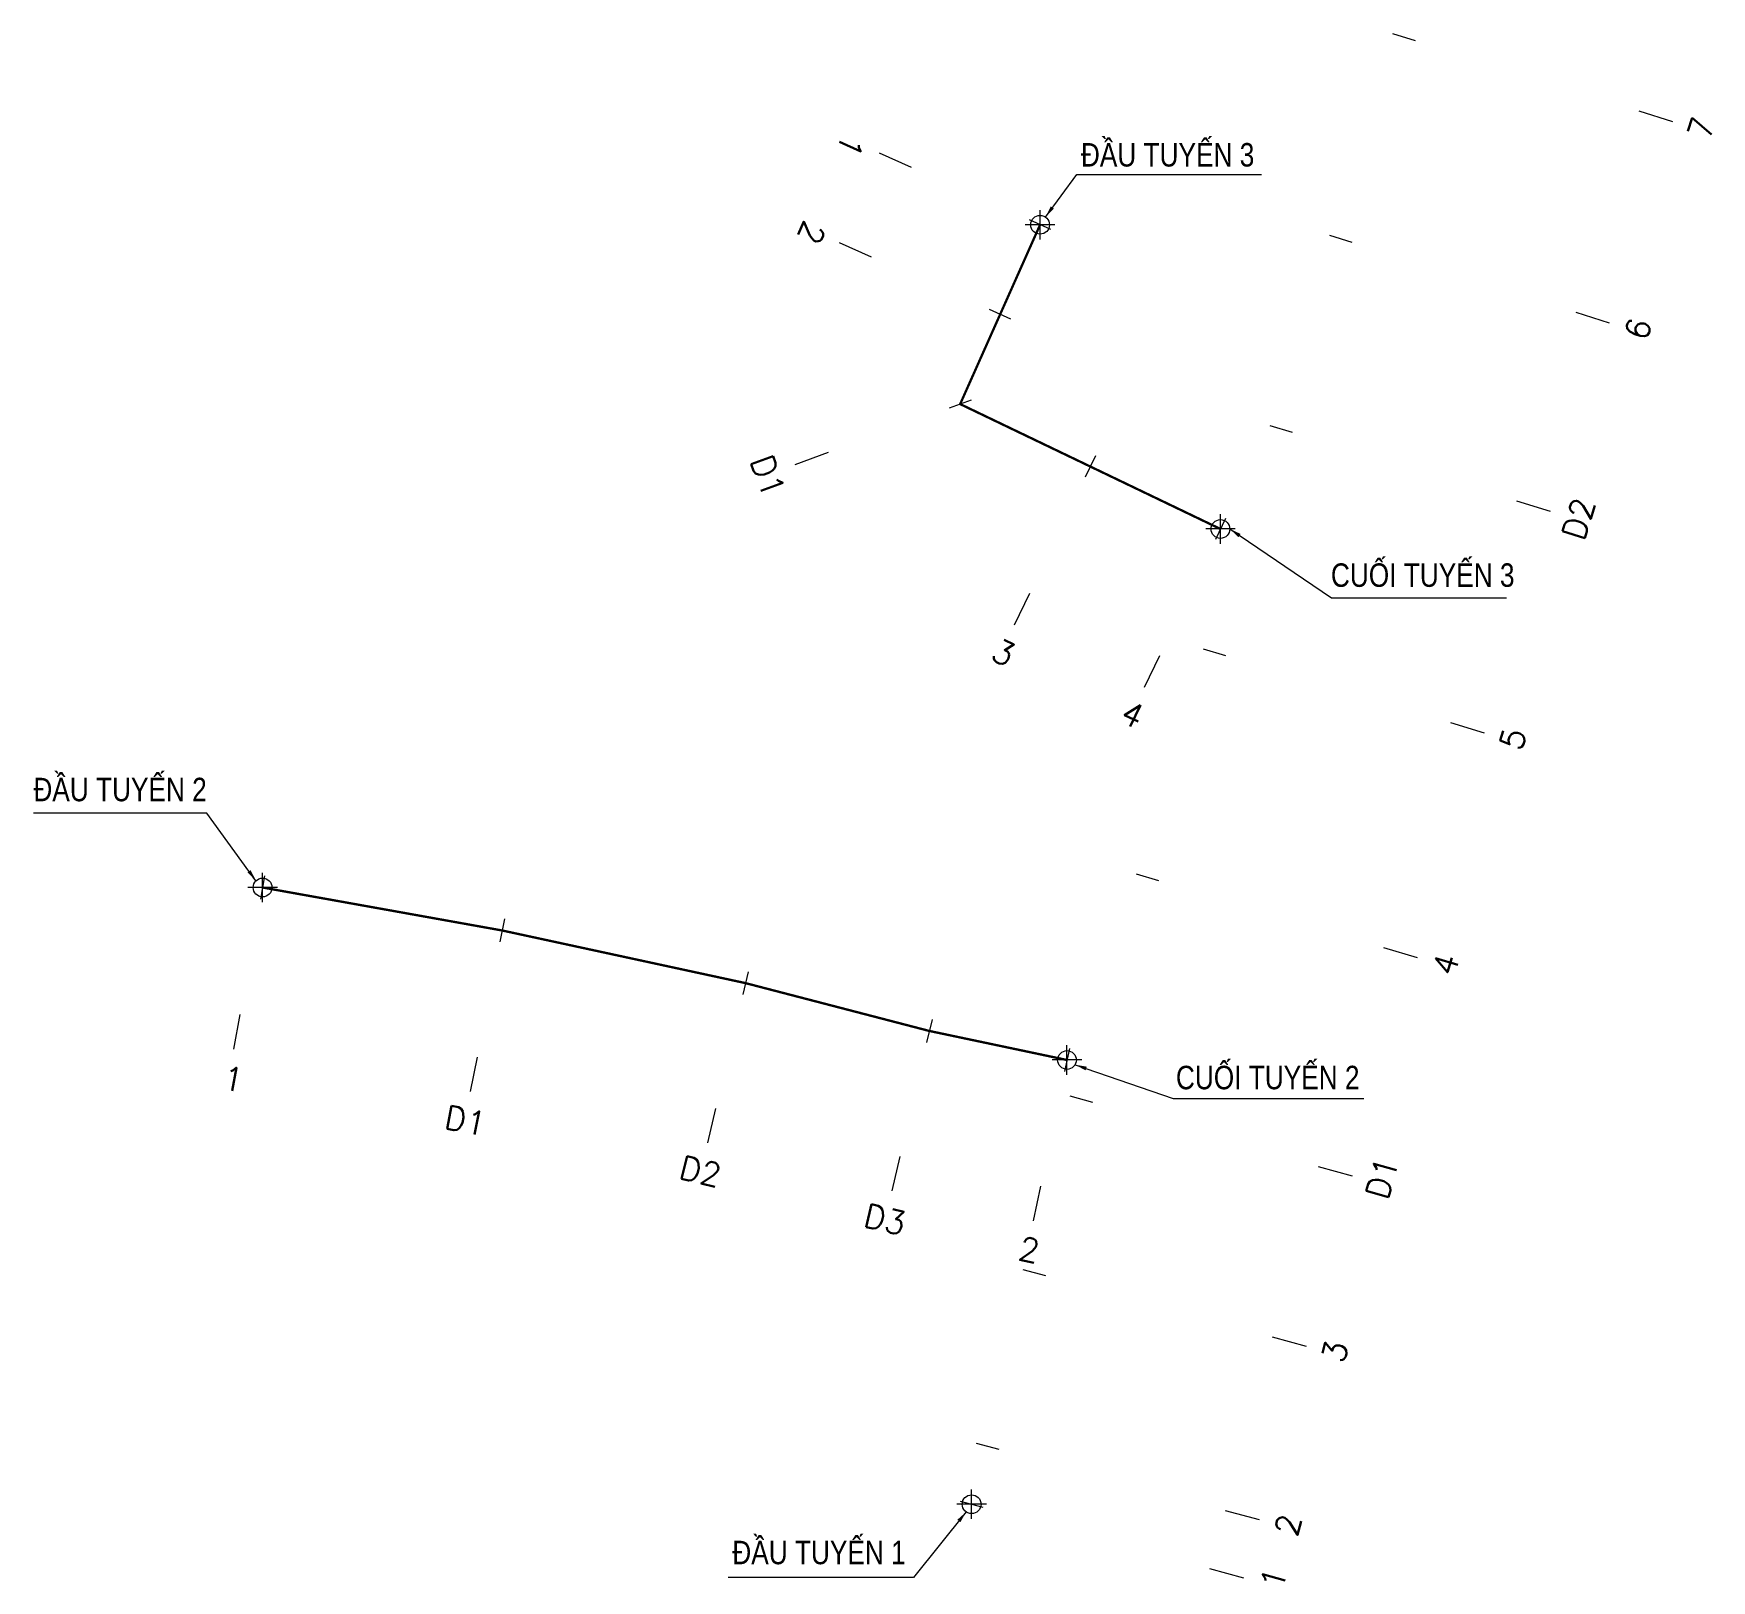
# Model space of a CAD drawing. Header units: metres. Extents: x 596585 to 599449, y 2303977 to 2307363.
# Drawn here: x 598343.6 to 598486.6, y 2303977.1 to 2304108.9 of the extents above; entities that cross this region are included whole.
import ezdxf

# ---------------------------------------------------------------- set-up
doc = ezdxf.new("R2010")
doc.units = ezdxf.units.M
doc.header["$MEASUREMENT"] = 0
doc.linetypes.add('CENTERX2', pattern=[4, 2.5, -0.5, 0.5, -0.5])
doc.linetypes.add('HIDDEN', pattern=[0.375, 0.25, -0.125])
for name, color, linetype, lineweight in [('LC Dim', 8, 'Continuous', 18), ('LC Khac', 4, 'Continuous', 9), ('LC MANH DUT', 35, 'HIDDEN', 5), ('LC Text2', 7, 'Continuous', 25)]:
    doc.layers.add(name, color=color, linetype=linetype, lineweight=lineweight)
doc.layers.add('TUYEN', color=7, linetype='Continuous')
doc.styles.add('T2', font='', dxfattribs={"width": 0.8})
doc.styles.add('TENCOC', font='Vnromanc.shx')
doc.styles.get('T2').set_extended_font_data('.VnArialH')
doc.dimstyles.get("Standard").update_dxf_attribs({"dimtxt": 0.18, "dimasz": 0.18, "dimexe": 0.18, "dimexo": 0.0625, "dimgap": 0.09, "dimtad": 0, "dimtih": 1, "dimtoh": 1, "dimdec": 4, "dimzin": 0, "dimdsep": 46, "dimtxsty": 'Standard', "dimcen": 0.09, "dimadec": 0, "dimazin": 0, "dimtfac": 1, "dimtdec": 4, "dimtofl": 0, "dimtmove": 0, "dimatfit": 3, "dimfxl": 1, "dimtolj": 1, "dimtzin": 0, "dimarcsym": 0})

msp = doc.modelspace()

# ---------------------------------------------------------------- texts
at = {"layer": 'LC Text2', "style": 'T2', "width": 0.8}
for s, p in [('®Çu tuyÕn 3', (598432.892, 2304097.568, 0)), ('cuèi tuyÕn 3', (598454.2, 2304061.744, 0)), ('®Çu tuyÕn 2', (598343.608, 2304043.47, 0)), ('cuèi tuyÕn 2', (598440.989, 2304018.921, 0)), ('®Çu tuyÕn 1', (598403.179, 2303978.44, 0))]:
    msp.add_text(s, height=2, rotation=0.00078, dxfattribs=at).set_placement(p)
at = {"layer": 'TUYEN', "color": 2, "lineweight": 0, "style": 'TENCOC'}
for s, rotation, p in [('7', 72.58646, (598486.452, 2304099.736)), ('6', 72.58646, (598481.08, 2304082.607)), ('D2', 72.99373, (598475.748, 2304065.569)), ('5', 73.401, (598470.427, 2304047.676)), ('4', 73.401, (598464.7, 2304028.464)), ('D1', 74.13819, (598459.026, 2304009.382)), ('3', 74.87538, (598455.287, 2303995.48)), ('2', 74.87538, (598451.29, 2303980.69)), ('1', 74.87538, (598450.062, 2303976.147))]:
    msp.add_text(s, height=2, rotation=rotation, dxfattribs=at).set_placement(p)
at = {"layer": 'TUYEN', "color": 3, "lineweight": 0, "style": 'TENCOC'}
for s, rotation, p in [('1', 245.97374, (598412.688, 2304100.527)), ('2', 245.97374, (598409.379, 2304093.104)), ('D1', 290.16814, (598404.659, 2304072.508)), ('3', 334.36253, (598425.085, 2304055.608)), ('4', 334.36253, (598436.092, 2304050.326))]:
    msp.add_text(s, height=2, rotation=rotation, dxfattribs=at).set_placement(p)
at = {"layer": 'TUYEN', "color": 4, "lineweight": 0, "style": 'TENCOC'}
for s, rotation, p in [('1', 349.83322, (598359.634, 2304018.967)), ('D1', 348.81327, (598378.527, 2304015.612)), ('D2', 346.60361, (598398.529, 2304011.354)), ('D3', 346.75235, (598414.247, 2304007.26)), ('2', 348.09079, (598427.44, 2304004.431))]:
    msp.add_text(s, height=2, rotation=rotation, dxfattribs=at).set_placement(p)

# ---------------------------------------------------------------- blocks, each defined once
blk = doc.blocks.new('bu lon')
at = {"layer": 'LC Khac', "color": 9}
for p, q in [((0.786, 0), (-0.786, 0)), ((0, -0.786), (0, 0.786))]:
    blk.add_line(p, q, dxfattribs=at)
at = {"layer": 'LC Khac', "color": 7}
blk.add_circle((0, 0), 0.5, dxfattribs=at)
blk = doc.blocks.new('MM')
at = {"layer": 'LC Khac', "xscale": 2.289702860291335, "yscale": 2.289702860291335, "zscale": 2.289702860291335}
blk.add_blockref('bu lon', (0, 0), dxfattribs=at)

# ---------------------------------------------------------------- linework, layer by layer
at = {"layer": 'TUYEN', "color": 2, "lineweight": 0}
for p, q in [((598459.458, 2304108.902), (598461.366, 2304108.303)), ((598480.449, 2304102.318), (598483.312, 2304101.42)), ((598430.324, 2304092.196), (598428.498, 2304093.011)), ((598454.071, 2304091.726), (598455.979, 2304091.128)), ((598426.918, 2304084.555), (598425.092, 2304085.37)), ((598475.063, 2304085.143), (598477.925, 2304084.245)), ((598423.538, 2304077.667), (598421.66, 2304076.977)), ((598448.981, 2304075.499), (598450.894, 2304074.914)), ((598434.124, 2304072.9), (598433.258, 2304071.097)), ((598470.019, 2304069.064), (598472.888, 2304068.187)), ((598445.216, 2304067.577), (598444.351, 2304065.774)), ((598443.305, 2304056.456), (598445.221, 2304055.885)), ((598464.388, 2304050.171), (598467.263, 2304049.314)), ((598363.321, 2304037.101), (598362.968, 2304035.133)), ((598437.591, 2304037.29), (598439.508, 2304036.719)), ((598383.751, 2304033.437), (598383.363, 2304031.475)), ((598458.675, 2304031.005), (598461.55, 2304030.148)), ((598404.529, 2304028.942), (598404.066, 2304026.997)), ((598420.202, 2304024.864), (598419.743, 2304022.917)), ((598431.91, 2304022.395), (598431.497, 2304020.438)), ((598431.949, 2304018.363), (598433.873, 2304017.816)), ((598453.112, 2304012.35), (598455.998, 2304011.53)), ((598427.949, 2304003.56), (598429.879, 2304003.038)), ((598449.186, 2303997.82), (598452.083, 2303997.037)), ((598423.951, 2303988.77), (598425.882, 2303988.248)), ((598422.611, 2303983.813), (598424.542, 2303983.291)), ((598445.189, 2303983.03), (598448.085, 2303982.247)), ((598443.849, 2303978.073), (598446.745, 2303977.29))]:
    msp.add_line(p, q, dxfattribs=at)
at = {"layer": 'TUYEN', "color": 3, "lineweight": 0}
for p, q in [((598418.451, 2304097.489), (598415.711, 2304098.711)), ((598415.045, 2304089.848), (598412.305, 2304091.07)), ((598411.335, 2304073.185), (598408.519, 2304072.15)), ((598428.499, 2304061.18), (598427.201, 2304058.475)), ((598439.591, 2304055.856), (598438.293, 2304053.152))]:
    msp.add_line(p, q, dxfattribs=at)
at = {"layer": 'TUYEN', "color": 4, "lineweight": 0}
for p, q in [((598361.203, 2304025.29), (598360.673, 2304022.337)), ((598381.423, 2304021.665), (598380.841, 2304018.722)), ((598401.749, 2304017.269), (598401.054, 2304014.351)), ((598417.452, 2304013.183), (598416.764, 2304010.263)), ((598429.434, 2304010.653), (598428.815, 2304007.718))]:
    msp.add_line(p, q, dxfattribs=at)
at = {"layer": 'TUYEN', "color": 1, "linetype": 'CENTERX2', "lineweight": 40, "const_width": 0.2}
for points in [[(598429.411, 2304092.603), (598422.599, 2304077.322), (598444.783, 2304066.675)], [(598363.145, 2304036.117), (598383.557, 2304032.456), (598404.297, 2304027.97), (598419.973, 2304023.891), (598431.704, 2304021.416)]]:
    msp.add_lwpolyline(points, dxfattribs=at)

# ---------------------------------------------------------------- block references
at = {"layer": 'LC MANH DUT', "xscale": 0.6987324145411622, "yscale": 0.6987324145411622, "zscale": 0.6987324145411622, "rotation": 359.999216292062}
for p in [(598429.411, 2304092.603, 0), (598444.783, 2304066.675, 0), (598363.145, 2304036.117, 0), (598431.704, 2304021.416, 0), (598423.577, 2303983.552, 0)]:
    msp.add_blockref('MM', p, dxfattribs=at)

msp.set_redraw_order([(e.dxf.handle, doc.entitydb.next_handle()) for e in msp.query("TEXT MTEXT ATTDEF DIMENSION ARC_DIMENSION")])  # texts and dimensions are drawn at this point

# ---------------------------------------------------------------- leaders
at = {"layer": 'LC Dim', "lineweight": 0}
for points in [[(598429.865, 2304093.262), (598432.535, 2304096.884), (598448.277, 2304096.884)], [(598445.583, 2304066.675, 0), (598454.247, 2304060.815, 0), (598469.169, 2304060.815, 0)], [(598362.58, 2304036.694), (598358.4, 2304042.442), (598343.628, 2304042.442)], [(598432.395, 2304021.013, 0), (598440.741, 2304018.136, 0), (598457.002, 2304018.136, 0)], [(598423.113, 2303982.9, 0), (598418.617, 2303977.311, 0), (598402.831, 2303977.311, 0)]]:
    msp.add_leader(points, dimstyle='Standard', override={"dimasz": 1, "dimgap": 0.09, "dimtad": 0, "dimdsep": 0, "dimtix": 1, "dimlwd": 0, "dimlwe": 0}, dxfattribs=at)

doc.saveas('drawing.dxf')
